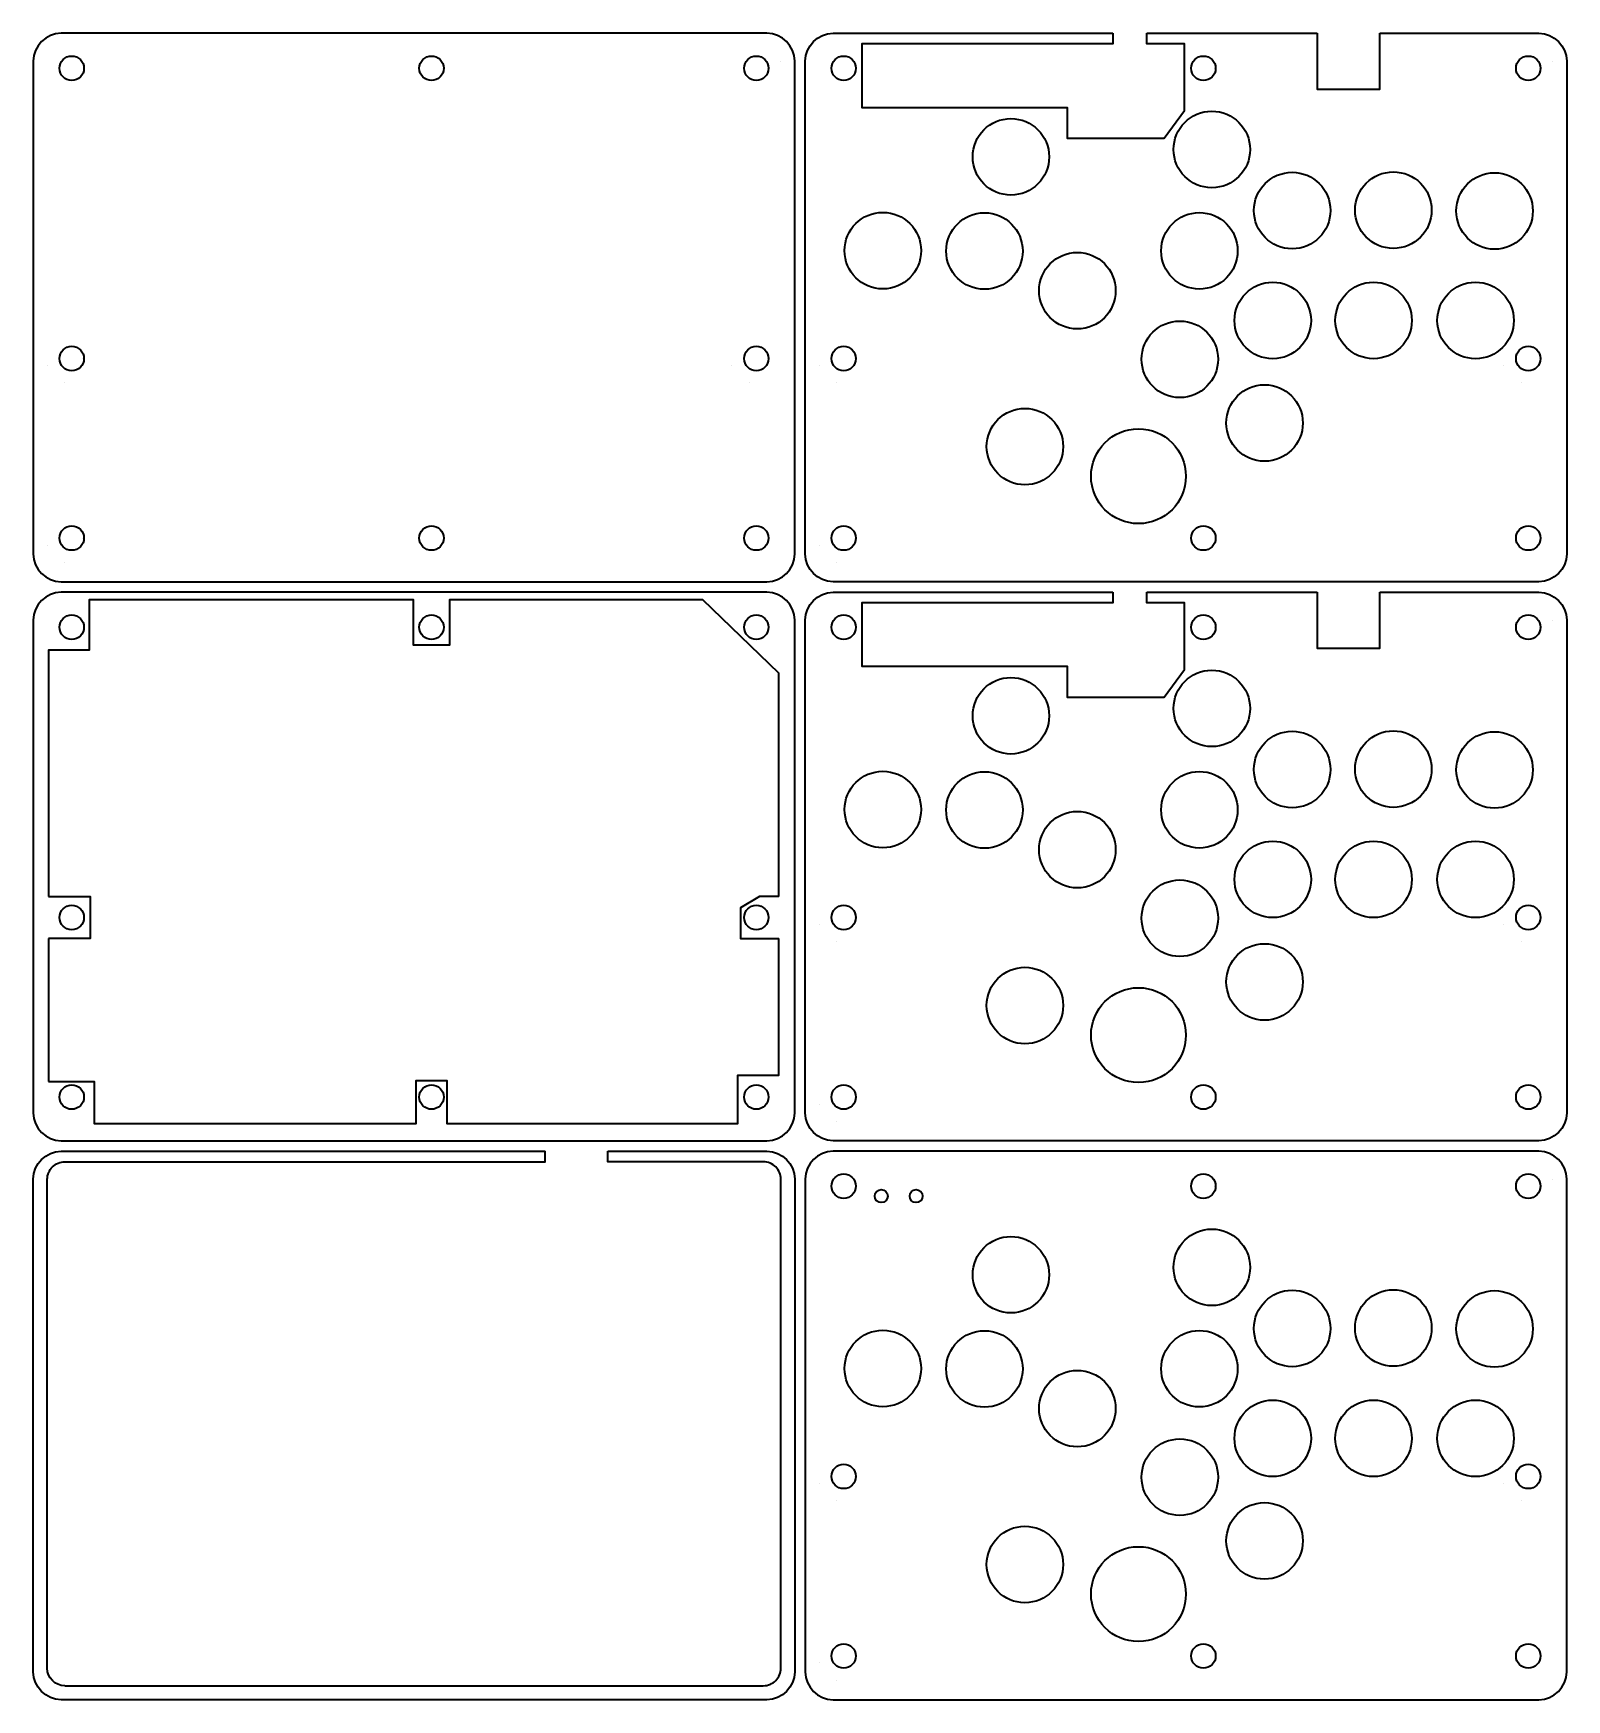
# Model space of a CAD drawing. Header units: millimetres. Extents: x 198 to 637, y -239 to 238.
import ezdxf

# ---------------------------------------------------------------- set-up
doc = ezdxf.new("R2010")
doc.units = ezdxf.units.MM
doc.header["$MEASUREMENT"] = 0
doc.layers.add('Layer 1', color=7, linetype='Continuous')

msp = doc.modelspace()

# ---------------------------------------------------------------- linework, layer by layer
at = {"layer": 'Layer 1', "color": 250, "lineweight": 35}
for points, knots in [([(205.9673, 238.1939), (205.9673, 238.1939), (407.9671, 238.1939), (407.9671, 238.1939), (412.3672, 238.1939), (415.9672, 234.5939), (415.9672, 230.1938), (415.9672, 230.1938), (415.9672, 89.194), (415.9672, 89.194), (415.9672, 84.7939), (412.3672, 81.1939), (407.9671, 81.1939), (407.9671, 81.1939), (205.9673, 81.1939), (205.9673, 81.1939), (201.5672, 81.1939), (197.9672, 84.7939), (197.9672, 89.194), (197.9672, 89.194), (197.9672, 230.1938), (197.9672, 230.1938), (197.9672, 234.5939), (201.5672, 238.1939), (205.9673, 238.1939)], [0, 0, 0, 0, 0.125, 0.125, 0.125, 0.25, 0.25, 0.25, 0.375, 0.375, 0.375, 0.5, 0.5, 0.5, 0.625, 0.625, 0.625, 0.75, 0.75, 0.75, 0.875, 0.875, 0.875, 1, 1, 1, 1]), ([(583.497, 238.1939), (583.497, 238.1939), (628.9679, 238.1939), (628.9679, 238.1939), (633.368, 238.1939), (636.968, 234.5937), (636.968, 230.1938), (636.968, 230.1938), (636.968, 89.194), (636.968, 89.194), (636.968, 84.7939), (633.368, 81.1939), (628.9679, 81.1939), (628.9679, 81.1939), (426.9681, 81.1939), (426.9681, 81.1939), (422.568, 81.1939), (418.968, 84.7939), (418.968, 89.194), (418.968, 89.194), (418.968, 230.1938), (418.968, 230.1938), (418.968, 234.5939), (422.568, 238.1939), (426.9681, 238.1939), (426.9681, 238.1939), (507.0731, 238.1939), (507.0731, 238.1939)], [0, 0, 0, 0, 0.11111111, 0.11111111, 0.11111111, 0.22222222, 0.22222222, 0.22222222, 0.33333333, 0.33333333, 0.33333333, 0.44444444, 0.44444444, 0.44444444, 0.55555556, 0.55555556, 0.55555556, 0.66666667, 0.66666667, 0.66666667, 0.77777778, 0.77777778, 0.77777778, 0.88888889, 0.88888889, 0.88888889, 1, 1, 1, 1]), ([(507.0731, 238.1935), (507.0731, 238.1935), (507.0731, 235.2095), (507.0731, 235.2095), (507.0731, 235.2095), (435.1951, 235.2095), (435.1951, 235.2095), (435.1951, 235.2095), (435.1951, 217.0056), (435.1951, 217.0056), (435.1951, 217.0056), (493.9509, 217.0056), (493.9509, 217.0056), (493.9509, 217.0056), (493.9509, 208.2064), (493.9509, 208.2064), (493.9509, 208.2064), (518.6708, 208.2064), (518.6708, 208.2064), (518.6708, 208.2064), (521.7756, 208.2064), (521.7756, 208.2064), (521.7756, 208.2064), (527.563, 216.0999), (527.563, 216.0999), (527.563, 216.0999), (527.563, 235.2114), (527.563, 235.2114), (527.563, 235.2114), (516.7452, 235.2114), (516.7452, 235.2114), (516.7452, 235.2114), (516.7452, 238.1935), (516.7452, 238.1935)], [0, 0, 0, 0, 0.09090909, 0.09090909, 0.09090909, 0.18181818, 0.18181818, 0.18181818, 0.27272727, 0.27272727, 0.27272727, 0.36363636, 0.36363636, 0.36363636, 0.45454545, 0.45454545, 0.45454545, 0.54545455, 0.54545455, 0.54545455, 0.63636364, 0.63636364, 0.63636364, 0.72727273, 0.72727273, 0.72727273, 0.81818182, 0.81818182, 0.81818182, 0.90909091, 0.90909091, 0.90909091, 1, 1, 1, 1]), ([(565.497, 238.1935), (565.497, 238.1935), (565.497, 222.1935), (565.497, 222.1935), (565.497, 222.1935), (583.497, 222.1935), (583.497, 222.1935), (583.497, 222.1935), (583.497, 238.1935), (583.497, 238.1935)], [0, 0, 0, 0, 0.33333333, 0.33333333, 0.33333333, 0.66666667, 0.66666667, 0.66666667, 1, 1, 1, 1]), ([(212.4672, 228.1935), (212.4672, 230.1265), (210.9002, 231.6935), (208.9672, 231.6935), (207.0342, 231.6935), (205.4672, 230.1265), (205.4672, 228.1935), (205.4672, 226.2605), (207.0342, 224.6935), (208.9672, 224.6935), (210.9002, 224.6935), (212.4672, 226.2605), (212.4672, 228.1935)], [0, 0, 0, 0, 0.25, 0.25, 0.25, 0.5, 0.5, 0.5, 0.75, 0.75, 0.75, 1, 1, 1, 1]), ([(315.4672, 228.1934), (315.4672, 230.1265), (313.9002, 231.6934), (311.9672, 231.6934), (310.0342, 231.6935), (308.4672, 230.1265), (308.4672, 228.1935), (308.4672, 226.2604), (310.0342, 224.6935), (311.9672, 224.6935), (313.9002, 224.6934), (315.4672, 226.2604), (315.4672, 228.1934)], [0, 0, 0, 0, 0.25, 0.25, 0.25, 0.5, 0.5, 0.5, 0.75, 0.75, 0.75, 1, 1, 1, 1]), ([(408.4672, 228.1935), (408.4672, 230.1265), (406.9002, 231.6935), (404.9672, 231.6935), (403.0342, 231.6935), (401.4672, 230.1265), (401.4672, 228.1935), (401.4672, 226.2605), (403.0342, 224.6935), (404.9672, 224.6935), (406.9002, 224.6935), (408.4672, 226.2605), (408.4672, 228.1935)], [0, 0, 0, 0, 0.25, 0.25, 0.25, 0.5, 0.5, 0.5, 0.75, 0.75, 0.75, 1, 1, 1, 1]), ([(433.468, 228.1935), (433.468, 230.1265), (431.901, 231.6935), (429.968, 231.6935), (428.035, 231.6935), (426.468, 230.1265), (426.468, 228.1935), (426.468, 226.2605), (428.035, 224.6935), (429.968, 224.6935), (431.901, 224.6935), (433.468, 226.2605), (433.468, 228.1935)], [0, 0, 0, 0, 0.25, 0.25, 0.25, 0.5, 0.5, 0.5, 0.75, 0.75, 0.75, 1, 1, 1, 1]), ([(536.468, 228.1934), (536.468, 230.1265), (534.901, 231.6934), (532.968, 231.6934), (531.035, 231.6935), (529.468, 230.1265), (529.468, 228.1935), (529.468, 226.2604), (531.035, 224.6935), (532.968, 224.6935), (534.901, 224.6934), (536.468, 226.2604), (536.468, 228.1934)], [0, 0, 0, 0, 0.25, 0.25, 0.25, 0.5, 0.5, 0.5, 0.75, 0.75, 0.75, 1, 1, 1, 1]), ([(629.468, 228.1935), (629.468, 230.1265), (627.901, 231.6935), (625.968, 231.6935), (624.035, 231.6935), (622.468, 230.1265), (622.468, 228.1935), (622.468, 226.2605), (624.035, 224.6935), (625.968, 224.6935), (627.901, 224.6935), (629.468, 226.2605), (629.468, 228.1935)], [0, 0, 0, 0, 0.25, 0.25, 0.25, 0.5, 0.5, 0.5, 0.75, 0.75, 0.75, 1, 1, 1, 1]), ([(546.3188, 204.9474), (546.3188, 210.9949), (541.4163, 215.8974), (535.3688, 215.8974), (529.3213, 215.8974), (524.4188, 210.9949), (524.4188, 204.9474), (524.4188, 198.8999), (529.3212, 193.9974), (535.3688, 193.9974), (541.4163, 193.9974), (546.3188, 198.8998), (546.3188, 204.9474)], [0, 0, 0, 0, 0.25, 0.25, 0.25, 0.5, 0.5, 0.5, 0.75, 0.75, 0.75, 1, 1, 1, 1]), ([(488.8098, 202.8385), (488.8098, 208.886), (483.9073, 213.7885), (477.8598, 213.7885), (471.8123, 213.7885), (466.9098, 208.886), (466.9098, 202.8385), (466.9098, 196.791), (471.8122, 191.8885), (477.8598, 191.8885), (483.9073, 191.8885), (488.8098, 196.7909), (488.8098, 202.8385)], [0, 0, 0, 0, 0.25, 0.25, 0.25, 0.5, 0.5, 0.5, 0.75, 0.75, 0.75, 1, 1, 1, 1]), ([(569.33, 187.4587), (569.33, 193.5062), (564.4275, 198.4087), (558.38, 198.4087), (552.3325, 198.4087), (547.43, 193.5062), (547.43, 187.4587), (547.43, 181.4112), (552.3324, 176.5087), (558.38, 176.5087), (564.4275, 176.5087), (569.33, 181.4111), (569.33, 187.4587)], [0, 0, 0, 0, 0.25, 0.25, 0.25, 0.5, 0.5, 0.5, 0.75, 0.75, 0.75, 1, 1, 1, 1]), ([(598.2998, 187.5786), (598.2998, 193.6261), (593.3973, 198.5286), (587.3498, 198.5286), (581.3023, 198.5286), (576.3998, 193.6261), (576.3998, 187.5786), (576.3998, 181.5311), (581.3022, 176.6286), (587.3498, 176.6286), (593.3973, 176.6286), (598.2998, 181.531), (598.2998, 187.5786)], [0, 0, 0, 0, 0.25, 0.25, 0.25, 0.5, 0.5, 0.5, 0.75, 0.75, 0.75, 1, 1, 1, 1]), ([(627.269, 187.3363), (627.269, 193.3838), (622.3665, 198.2863), (616.319, 198.2863), (610.2715, 198.2863), (605.369, 193.3838), (605.369, 187.3363), (605.369, 181.2888), (610.2714, 176.3863), (616.319, 176.3863), (622.3665, 176.3863), (627.269, 181.2887), (627.269, 187.3363)], [0, 0, 0, 0, 0.25, 0.25, 0.25, 0.5, 0.5, 0.5, 0.75, 0.75, 0.75, 1, 1, 1, 1]), ([(452.1349, 175.9886), (452.1349, 182.0361), (447.2324, 186.9386), (441.1849, 186.9386), (435.1374, 186.9386), (430.2349, 182.0361), (430.2349, 175.9886), (430.2349, 169.9411), (435.1373, 165.0386), (441.1849, 165.0386), (447.2324, 165.0386), (452.1349, 169.941), (452.1349, 175.9886)], [0, 0, 0, 0, 0.25, 0.25, 0.25, 0.5, 0.5, 0.5, 0.75, 0.75, 0.75, 1, 1, 1, 1]), ([(481.2299, 175.8687), (481.2299, 181.9162), (476.3274, 186.8187), (470.2799, 186.8187), (464.2324, 186.8187), (459.3299, 181.9162), (459.3299, 175.8687), (459.3299, 169.8212), (464.2323, 164.9187), (470.2799, 164.9187), (476.3274, 164.9187), (481.2299, 169.8211), (481.2299, 175.8687)], [0, 0, 0, 0, 0.25, 0.25, 0.25, 0.5, 0.5, 0.5, 0.75, 0.75, 0.75, 1, 1, 1, 1]), ([(542.7699, 175.9286), (542.7699, 181.9761), (537.8674, 186.8786), (531.8199, 186.8786), (525.7724, 186.8786), (520.8699, 181.9761), (520.8699, 175.9286), (520.8699, 169.8811), (525.7723, 164.9786), (531.8199, 164.9786), (537.8674, 164.9786), (542.7699, 169.881), (542.7699, 175.9286)], [0, 0, 0, 0, 0.25, 0.25, 0.25, 0.5, 0.5, 0.5, 0.75, 0.75, 0.75, 1, 1, 1, 1]), ([(507.8299, 164.5187), (507.8299, 170.5662), (502.9274, 175.4687), (496.8799, 175.4687), (490.8324, 175.4687), (485.9299, 170.5662), (485.9299, 164.5187), (485.9299, 158.4712), (490.8323, 153.5687), (496.8799, 153.5687), (502.9274, 153.5687), (507.8299, 158.4711), (507.8299, 164.5187)], [0, 0, 0, 0, 0.25, 0.25, 0.25, 0.5, 0.5, 0.5, 0.75, 0.75, 0.75, 1, 1, 1, 1]), ([(563.7683, 155.9962), (563.7683, 162.0437), (558.8658, 166.9462), (552.8183, 166.9462), (546.7708, 166.9462), (541.8683, 162.0437), (541.8683, 155.9962), (541.8683, 149.9487), (546.7707, 145.0462), (552.8183, 145.0462), (558.8658, 145.0462), (563.7683, 149.9486), (563.7683, 155.9962)], [0, 0, 0, 0, 0.25, 0.25, 0.25, 0.5, 0.5, 0.5, 0.75, 0.75, 0.75, 1, 1, 1, 1]), ([(592.6198, 155.9988), (592.6198, 162.0463), (587.7173, 166.9488), (581.6698, 166.9488), (575.6223, 166.9488), (570.7198, 162.0463), (570.7198, 155.9988), (570.7198, 149.9513), (575.6222, 145.0488), (581.6698, 145.0488), (587.7173, 145.0488), (592.6198, 149.9512), (592.6198, 155.9988)], [0, 0, 0, 0, 0.25, 0.25, 0.25, 0.5, 0.5, 0.5, 0.75, 0.75, 0.75, 1, 1, 1, 1]), ([(621.8283, 155.9962), (621.8283, 162.0437), (616.9258, 166.9462), (610.8783, 166.9462), (604.8308, 166.9462), (599.9283, 162.0437), (599.9283, 155.9962), (599.9283, 149.9487), (604.8307, 145.0462), (610.8783, 145.0462), (616.9258, 145.0462), (621.8283, 149.9486), (621.8283, 155.9962)], [0, 0, 0, 0, 0.25, 0.25, 0.25, 0.5, 0.5, 0.5, 0.75, 0.75, 0.75, 1, 1, 1, 1]), ([(537.1582, 144.886), (537.1582, 150.9335), (532.2557, 155.836), (526.2082, 155.836), (520.1607, 155.836), (515.2582, 150.9335), (515.2582, 144.886), (515.2582, 138.8385), (520.1606, 133.936), (526.2082, 133.936), (532.2557, 133.936), (537.1582, 138.8384), (537.1582, 144.886)], [0, 0, 0, 0, 0.25, 0.25, 0.25, 0.5, 0.5, 0.5, 0.75, 0.75, 0.75, 1, 1, 1, 1]), ([(212.4672, 145.0973), (212.4672, 147.0303), (210.9002, 148.5973), (208.9672, 148.5973), (207.0342, 148.5973), (205.4672, 147.0303), (205.4672, 145.0973), (205.4672, 143.1643), (207.0342, 141.5973), (208.9672, 141.5973), (210.9002, 141.5973), (212.4672, 143.1643), (212.4672, 145.0973)], [0, 0, 0, 0, 0.25, 0.25, 0.25, 0.5, 0.5, 0.5, 0.75, 0.75, 0.75, 1, 1, 1, 1]), ([(408.4672, 145.0974), (408.4672, 147.0304), (406.9002, 148.5974), (404.9672, 148.5974), (403.0342, 148.5974), (401.4672, 147.0304), (401.4672, 145.0974), (401.4672, 143.1644), (403.0342, 141.5974), (404.9672, 141.5974), (406.9002, 141.5974), (408.4672, 143.1644), (408.4672, 145.0974)], [0, 0, 0, 0, 0.25, 0.25, 0.25, 0.5, 0.5, 0.5, 0.75, 0.75, 0.75, 1, 1, 1, 1]), ([(433.468, 145.0973), (433.468, 147.0303), (431.901, 148.5973), (429.968, 148.5973), (428.035, 148.5973), (426.468, 147.0303), (426.468, 145.0973), (426.468, 143.1643), (428.035, 141.5973), (429.968, 141.5973), (431.901, 141.5973), (433.468, 143.1643), (433.468, 145.0973)], [0, 0, 0, 0, 0.25, 0.25, 0.25, 0.5, 0.5, 0.5, 0.75, 0.75, 0.75, 1, 1, 1, 1]), ([(629.468, 145.0974), (629.468, 147.0304), (627.901, 148.5974), (625.968, 148.5974), (624.035, 148.5974), (622.468, 147.0304), (622.468, 145.0974), (622.468, 143.1644), (624.035, 141.5974), (625.968, 141.5974), (627.901, 141.5974), (629.468, 143.1644), (629.468, 145.0974)], [0, 0, 0, 0, 0.25, 0.25, 0.25, 0.5, 0.5, 0.5, 0.75, 0.75, 0.75, 1, 1, 1, 1]), ([(561.418, 126.6451), (561.418, 132.6926), (556.5155, 137.5951), (550.468, 137.5951), (544.4205, 137.5951), (539.518, 132.6926), (539.518, 126.6451), (539.518, 120.5976), (544.4204, 115.6951), (550.468, 115.6951), (556.5155, 115.6951), (561.418, 120.5975), (561.418, 126.6451)], [0, 0, 0, 0, 0.25, 0.25, 0.25, 0.5, 0.5, 0.5, 0.75, 0.75, 0.75, 1, 1, 1, 1]), ([(492.8098, 119.8885), (492.8098, 125.936), (487.9073, 130.8385), (481.8598, 130.8385), (475.8123, 130.8385), (470.9098, 125.936), (470.9098, 119.8885), (470.9098, 113.841), (475.8122, 108.9385), (481.8598, 108.9385), (487.9073, 108.9385), (492.8098, 113.8409), (492.8098, 119.8885)], [0, 0, 0, 0, 0.25, 0.25, 0.25, 0.5, 0.5, 0.5, 0.75, 0.75, 0.75, 1, 1, 1, 1]), ([(527.9542, 111.4163), (527.9542, 118.9136), (521.8765, 124.9913), (514.3792, 124.9913), (506.882, 124.9913), (500.8042, 118.9136), (500.8042, 111.4163), (500.8042, 103.9191), (506.8819, 97.8413), (514.3791, 97.8413), (521.8764, 97.8413), (527.9542, 103.919), (527.9542, 111.4163)], [0, 0, 0, 0, 0.25, 0.25, 0.25, 0.5, 0.5, 0.5, 0.75, 0.75, 0.75, 1, 1, 1, 1]), ([(212.4672, 93.6973), (212.4672, 95.6303), (210.9002, 97.1973), (208.9672, 97.1973), (207.0342, 97.1973), (205.4672, 95.6303), (205.4672, 93.6973), (205.4672, 91.7643), (207.0342, 90.1973), (208.9672, 90.1973), (210.9002, 90.1973), (212.4672, 91.7643), (212.4672, 93.6973)], [0, 0, 0, 0, 0.25, 0.25, 0.25, 0.5, 0.5, 0.5, 0.75, 0.75, 0.75, 1, 1, 1, 1]), ([(315.4672, 93.6972), (315.4672, 95.6303), (313.9002, 97.1971), (311.9672, 97.1971), (310.0342, 97.1972), (308.4673, 95.6303), (308.4673, 93.6973), (308.4673, 91.7642), (310.0342, 90.1974), (311.9672, 90.1974), (313.9002, 90.1972), (315.4672, 91.7642), (315.4672, 93.6972)], [0, 0, 0, 0, 0.25, 0.25, 0.25, 0.5, 0.5, 0.5, 0.75, 0.75, 0.75, 1, 1, 1, 1]), ([(408.4672, 93.6973), (408.4672, 95.6303), (406.9002, 97.1973), (404.9672, 97.1973), (403.0342, 97.1973), (401.4672, 95.6303), (401.4672, 93.6973), (401.4672, 91.7643), (403.0342, 90.1973), (404.9672, 90.1973), (406.9002, 90.1973), (408.4672, 91.7643), (408.4672, 93.6973)], [0, 0, 0, 0, 0.25, 0.25, 0.25, 0.5, 0.5, 0.5, 0.75, 0.75, 0.75, 1, 1, 1, 1]), ([(433.468, 93.6973), (433.468, 95.6303), (431.901, 97.1973), (429.968, 97.1973), (428.035, 97.1973), (426.468, 95.6303), (426.468, 93.6973), (426.468, 91.7643), (428.035, 90.1973), (429.968, 90.1973), (431.901, 90.1973), (433.468, 91.7643), (433.468, 93.6973)], [0, 0, 0, 0, 0.25, 0.25, 0.25, 0.5, 0.5, 0.5, 0.75, 0.75, 0.75, 1, 1, 1, 1]), ([(536.468, 93.6972), (536.468, 95.6303), (534.901, 97.1971), (532.968, 97.1971), (531.035, 97.1972), (529.4681, 95.6303), (529.4681, 93.6973), (529.4681, 91.7642), (531.035, 90.1974), (532.968, 90.1974), (534.901, 90.1972), (536.468, 91.7642), (536.468, 93.6972)], [0, 0, 0, 0, 0.25, 0.25, 0.25, 0.5, 0.5, 0.5, 0.75, 0.75, 0.75, 1, 1, 1, 1]), ([(629.468, 93.6973), (629.468, 95.6303), (627.901, 97.1973), (625.968, 97.1973), (624.035, 97.1973), (622.468, 95.6303), (622.468, 93.6973), (622.468, 91.7643), (624.035, 90.1973), (625.968, 90.1973), (627.901, 90.1973), (629.468, 91.7643), (629.468, 93.6973)], [0, 0, 0, 0, 0.25, 0.25, 0.25, 0.5, 0.5, 0.5, 0.75, 0.75, 0.75, 1, 1, 1, 1]), ([(205.9673, 78.1919), (205.9673, 78.1919), (407.9671, 78.1919), (407.9671, 78.1919), (412.3672, 78.1919), (415.9672, 74.5919), (415.9672, 70.1918), (415.9672, 70.1918), (415.9672, -70.808), (415.9672, -70.808), (415.9672, -75.2081), (412.3672, -78.8081), (407.9671, -78.8081), (407.9671, -78.8081), (205.9673, -78.8081), (205.9673, -78.8081), (201.5672, -78.8081), (197.9672, -75.2081), (197.9672, -70.808), (197.9672, -70.808), (197.9672, 70.1918), (197.9672, 70.1918), (197.9672, 74.5919), (201.5672, 78.1919), (205.9673, 78.1919)], [0, 0, 0, 0, 0.125, 0.125, 0.125, 0.25, 0.25, 0.25, 0.375, 0.375, 0.375, 0.5, 0.5, 0.5, 0.625, 0.625, 0.625, 0.75, 0.75, 0.75, 0.875, 0.875, 0.875, 1, 1, 1, 1]), ([(583.497, 78.1917), (583.497, 78.1917), (628.9679, 78.1917), (628.9679, 78.1917), (633.368, 78.1917), (636.968, 74.5915), (636.968, 70.1916), (636.968, 70.1916), (636.968, -70.8082), (636.968, -70.8082), (636.968, -75.2083), (633.368, -78.8083), (628.9679, -78.8083), (628.9679, -78.8083), (426.9681, -78.8083), (426.9681, -78.8083), (422.568, -78.8083), (418.968, -75.2083), (418.968, -70.8082), (418.968, -70.8082), (418.968, 70.1916), (418.968, 70.1916), (418.968, 74.5917), (422.568, 78.1917), (426.9681, 78.1917), (426.9681, 78.1917), (507.0731, 78.1917), (507.0731, 78.1917)], [0, 0, 0, 0, 0.11111111, 0.11111111, 0.11111111, 0.22222222, 0.22222222, 0.22222222, 0.33333333, 0.33333333, 0.33333333, 0.44444444, 0.44444444, 0.44444444, 0.55555556, 0.55555556, 0.55555556, 0.66666667, 0.66666667, 0.66666667, 0.77777778, 0.77777778, 0.77777778, 0.88888889, 0.88888889, 0.88888889, 1, 1, 1, 1]), ([(507.0731, 78.1913), (507.0731, 78.1913), (507.0731, 75.2073), (507.0731, 75.2073), (507.0731, 75.2073), (435.1951, 75.2073), (435.1951, 75.2073), (435.1951, 75.2073), (435.1951, 57.0034), (435.1951, 57.0034), (435.1951, 57.0034), (493.9509, 57.0034), (493.9509, 57.0034), (493.9509, 57.0034), (493.9509, 48.2042), (493.9509, 48.2042), (493.9509, 48.2042), (518.6708, 48.2042), (518.6708, 48.2042), (518.6708, 48.2042), (521.7756, 48.2042), (521.7756, 48.2042), (521.7756, 48.2042), (527.563, 56.0977), (527.563, 56.0977), (527.563, 56.0977), (527.563, 75.2092), (527.563, 75.2092), (527.563, 75.2092), (516.7452, 75.2092), (516.7452, 75.2092), (516.7452, 75.2092), (516.7452, 78.1913), (516.7452, 78.1913)], [0, 0, 0, 0, 0.09090909, 0.09090909, 0.09090909, 0.18181818, 0.18181818, 0.18181818, 0.27272727, 0.27272727, 0.27272727, 0.36363636, 0.36363636, 0.36363636, 0.45454545, 0.45454545, 0.45454545, 0.54545455, 0.54545455, 0.54545455, 0.63636364, 0.63636364, 0.63636364, 0.72727273, 0.72727273, 0.72727273, 0.81818182, 0.81818182, 0.81818182, 0.90909091, 0.90909091, 0.90909091, 1, 1, 1, 1]), ([(565.497, 78.1913), (565.497, 78.1913), (565.497, 62.1913), (565.497, 62.1913), (565.497, 62.1913), (583.497, 62.1913), (583.497, 62.1913), (583.497, 62.1913), (583.497, 78.1913), (583.497, 78.1913)], [0, 0, 0, 0, 0.33333333, 0.33333333, 0.33333333, 0.66666667, 0.66666667, 0.66666667, 1, 1, 1, 1]), ([(411.4041, -8.9085), (411.4041, -8.9085), (411.4041, 55.023), (411.4041, 55.023), (411.4041, 55.023), (389.676, 75.9911), (389.676, 75.9911), (389.676, 75.9911), (317.0825, 75.9911), (317.0825, 75.9911), (317.0825, 75.9911), (317.1188, 63.0329), (317.1188, 63.0329), (317.1188, 63.0329), (306.7652, 63.0329), (306.7652, 63.0329), (306.7652, 63.0329), (306.7652, 75.9911), (306.7652, 75.9911), (306.7652, 75.9911), (213.9575, 75.9911), (213.9575, 75.9911), (213.9575, 75.9911), (213.9575, 61.6415), (213.9575, 61.6415), (213.9575, 61.6415), (202.2733, 61.6415), (202.2733, 61.6415), (202.2733, 61.6415), (202.2733, -8.9085), (202.2733, -8.9085)], [0, 0, 0, 0, 0.1, 0.1, 0.1, 0.2, 0.2, 0.2, 0.3, 0.3, 0.3, 0.4, 0.4, 0.4, 0.5, 0.5, 0.5, 0.6, 0.6, 0.6, 0.7, 0.7, 0.7, 0.8, 0.8, 0.8, 0.9, 0.9, 0.9, 1, 1, 1, 1]), ([(212.4672, 68.1915), (212.4672, 70.1245), (210.9002, 71.6915), (208.9672, 71.6915), (207.0342, 71.6915), (205.4672, 70.1245), (205.4672, 68.1915), (205.4672, 66.2585), (207.0342, 64.6915), (208.9672, 64.6915), (210.9002, 64.6915), (212.4672, 66.2585), (212.4672, 68.1915)], [0, 0, 0, 0, 0.25, 0.25, 0.25, 0.5, 0.5, 0.5, 0.75, 0.75, 0.75, 1, 1, 1, 1]), ([(315.4672, 68.1914), (315.4672, 70.1245), (313.9002, 71.6914), (311.9672, 71.6914), (310.0342, 71.6915), (308.4672, 70.1245), (308.4672, 68.1915), (308.4672, 66.2584), (310.0342, 64.6915), (311.9672, 64.6915), (313.9002, 64.6914), (315.4672, 66.2584), (315.4672, 68.1914)], [0, 0, 0, 0, 0.25, 0.25, 0.25, 0.5, 0.5, 0.5, 0.75, 0.75, 0.75, 1, 1, 1, 1]), ([(408.4672, 68.1915), (408.4672, 70.1245), (406.9002, 71.6915), (404.9672, 71.6915), (403.0342, 71.6915), (401.4672, 70.1245), (401.4672, 68.1915), (401.4672, 66.2585), (403.0342, 64.6915), (404.9672, 64.6915), (406.9002, 64.6915), (408.4672, 66.2585), (408.4672, 68.1915)], [0, 0, 0, 0, 0.25, 0.25, 0.25, 0.5, 0.5, 0.5, 0.75, 0.75, 0.75, 1, 1, 1, 1]), ([(433.468, 68.1913), (433.468, 70.1243), (431.901, 71.6913), (429.968, 71.6913), (428.035, 71.6913), (426.468, 70.1243), (426.468, 68.1913), (426.468, 66.2583), (428.035, 64.6913), (429.968, 64.6913), (431.901, 64.6913), (433.468, 66.2583), (433.468, 68.1913)], [0, 0, 0, 0, 0.25, 0.25, 0.25, 0.5, 0.5, 0.5, 0.75, 0.75, 0.75, 1, 1, 1, 1]), ([(536.468, 68.1912), (536.468, 70.1243), (534.901, 71.6912), (532.968, 71.6912), (531.035, 71.6913), (529.468, 70.1243), (529.468, 68.1913), (529.468, 66.2582), (531.035, 64.6913), (532.968, 64.6913), (534.901, 64.6912), (536.468, 66.2582), (536.468, 68.1912)], [0, 0, 0, 0, 0.25, 0.25, 0.25, 0.5, 0.5, 0.5, 0.75, 0.75, 0.75, 1, 1, 1, 1]), ([(629.468, 68.1913), (629.468, 70.1243), (627.901, 71.6913), (625.968, 71.6913), (624.035, 71.6913), (622.468, 70.1243), (622.468, 68.1913), (622.468, 66.2583), (624.035, 64.6913), (625.968, 64.6913), (627.901, 64.6913), (629.468, 66.2583), (629.468, 68.1913)], [0, 0, 0, 0, 0.25, 0.25, 0.25, 0.5, 0.5, 0.5, 0.75, 0.75, 0.75, 1, 1, 1, 1]), ([(488.8098, 42.8363), (488.8098, 48.8838), (483.9073, 53.7863), (477.8598, 53.7863), (471.8123, 53.7863), (466.9098, 48.8838), (466.9098, 42.8363), (466.9098, 36.7888), (471.8122, 31.8863), (477.8598, 31.8863), (483.9073, 31.8863), (488.8098, 36.7887), (488.8098, 42.8363)], [0, 0, 0, 0, 0.25, 0.25, 0.25, 0.5, 0.5, 0.5, 0.75, 0.75, 0.75, 1, 1, 1, 1]), ([(546.3188, 44.9452), (546.3188, 50.9927), (541.4163, 55.8952), (535.3688, 55.8952), (529.3213, 55.8952), (524.4188, 50.9927), (524.4188, 44.9452), (524.4188, 38.8977), (529.3212, 33.9952), (535.3688, 33.9952), (541.4163, 33.9952), (546.3188, 38.8976), (546.3188, 44.9452)], [0, 0, 0, 0, 0.25, 0.25, 0.25, 0.5, 0.5, 0.5, 0.75, 0.75, 0.75, 1, 1, 1, 1]), ([(569.33, 27.4565), (569.33, 33.504), (564.4275, 38.4065), (558.38, 38.4065), (552.3325, 38.4065), (547.43, 33.504), (547.43, 27.4565), (547.43, 21.409), (552.3324, 16.5065), (558.38, 16.5065), (564.4275, 16.5065), (569.33, 21.4089), (569.33, 27.4565)], [0, 0, 0, 0, 0.25, 0.25, 0.25, 0.5, 0.5, 0.5, 0.75, 0.75, 0.75, 1, 1, 1, 1]), ([(598.2998, 27.5764), (598.2998, 33.6239), (593.3973, 38.5264), (587.3498, 38.5264), (581.3023, 38.5264), (576.3998, 33.6239), (576.3998, 27.5764), (576.3998, 21.5289), (581.3022, 16.6264), (587.3498, 16.6264), (593.3973, 16.6264), (598.2998, 21.5288), (598.2998, 27.5764)], [0, 0, 0, 0, 0.25, 0.25, 0.25, 0.5, 0.5, 0.5, 0.75, 0.75, 0.75, 1, 1, 1, 1]), ([(627.269, 27.3341), (627.269, 33.3816), (622.3665, 38.2841), (616.319, 38.2841), (610.2715, 38.2841), (605.369, 33.3816), (605.369, 27.3341), (605.369, 21.2866), (610.2714, 16.3841), (616.319, 16.3841), (622.3665, 16.3841), (627.269, 21.2865), (627.269, 27.3341)], [0, 0, 0, 0, 0.25, 0.25, 0.25, 0.5, 0.5, 0.5, 0.75, 0.75, 0.75, 1, 1, 1, 1]), ([(452.1349, 15.9864), (452.1349, 22.0339), (447.2324, 26.9364), (441.1849, 26.9364), (435.1374, 26.9364), (430.2349, 22.0339), (430.2349, 15.9864), (430.2349, 9.9389), (435.1373, 5.0364), (441.1849, 5.0364), (447.2324, 5.0364), (452.1349, 9.9388), (452.1349, 15.9864)], [0, 0, 0, 0, 0.25, 0.25, 0.25, 0.5, 0.5, 0.5, 0.75, 0.75, 0.75, 1, 1, 1, 1]), ([(481.2299, 15.8665), (481.2299, 21.914), (476.3274, 26.8165), (470.2799, 26.8165), (464.2324, 26.8165), (459.3299, 21.914), (459.3299, 15.8665), (459.3299, 9.819), (464.2323, 4.9165), (470.2799, 4.9165), (476.3274, 4.9165), (481.2299, 9.8189), (481.2299, 15.8665)], [0, 0, 0, 0, 0.25, 0.25, 0.25, 0.5, 0.5, 0.5, 0.75, 0.75, 0.75, 1, 1, 1, 1]), ([(542.7699, 15.9264), (542.7699, 21.9739), (537.8674, 26.8764), (531.8199, 26.8764), (525.7724, 26.8764), (520.8699, 21.9739), (520.8699, 15.9264), (520.8699, 9.8789), (525.7723, 4.9764), (531.8199, 4.9764), (537.8674, 4.9764), (542.7699, 9.8788), (542.7699, 15.9264)], [0, 0, 0, 0, 0.25, 0.25, 0.25, 0.5, 0.5, 0.5, 0.75, 0.75, 0.75, 1, 1, 1, 1]), ([(507.8299, 4.5165), (507.8299, 10.564), (502.9274, 15.4665), (496.8799, 15.4665), (490.8324, 15.4665), (485.9299, 10.564), (485.9299, 4.5165), (485.9299, -1.531), (490.8323, -6.4335), (496.8799, -6.4335), (502.9274, -6.4335), (507.8299, -1.5311), (507.8299, 4.5165)], [0, 0, 0, 0, 0.25, 0.25, 0.25, 0.5, 0.5, 0.5, 0.75, 0.75, 0.75, 1, 1, 1, 1]), ([(563.7683, -4.006), (563.7683, 2.0415), (558.8658, 6.944), (552.8183, 6.944), (546.7708, 6.944), (541.8683, 2.0415), (541.8683, -4.006), (541.8683, -10.0535), (546.7707, -14.956), (552.8183, -14.956), (558.8658, -14.956), (563.7683, -10.0536), (563.7683, -4.006)], [0, 0, 0, 0, 0.25, 0.25, 0.25, 0.5, 0.5, 0.5, 0.75, 0.75, 0.75, 1, 1, 1, 1]), ([(592.6198, -4.0034), (592.6198, 2.0441), (587.7173, 6.9466), (581.6698, 6.9466), (575.6223, 6.9466), (570.7198, 2.0441), (570.7198, -4.0034), (570.7198, -10.0509), (575.6222, -14.9534), (581.6698, -14.9534), (587.7173, -14.9534), (592.6198, -10.051), (592.6198, -4.0034)], [0, 0, 0, 0, 0.25, 0.25, 0.25, 0.5, 0.5, 0.5, 0.75, 0.75, 0.75, 1, 1, 1, 1]), ([(621.8283, -4.006), (621.8283, 2.0415), (616.9258, 6.944), (610.8783, 6.944), (604.8308, 6.944), (599.9283, 2.0415), (599.9283, -4.006), (599.9283, -10.0535), (604.8307, -14.956), (610.8783, -14.956), (616.9258, -14.956), (621.8283, -10.0536), (621.8283, -4.006)], [0, 0, 0, 0, 0.25, 0.25, 0.25, 0.5, 0.5, 0.5, 0.75, 0.75, 0.75, 1, 1, 1, 1]), ([(537.1582, -15.1162), (537.1582, -9.0687), (532.2557, -4.1662), (526.2082, -4.1662), (520.1607, -4.1662), (515.2582, -9.0687), (515.2582, -15.1162), (515.2582, -21.1637), (520.1606, -26.0662), (526.2082, -26.0662), (532.2557, -26.0662), (537.1582, -21.1638), (537.1582, -15.1162)], [0, 0, 0, 0, 0.25, 0.25, 0.25, 0.5, 0.5, 0.5, 0.75, 0.75, 0.75, 1, 1, 1, 1]), ([(202.2733, -8.9085), (202.2733, -8.9085), (214.2733, -8.9085), (214.2733, -8.9085), (214.2733, -8.9085), (214.2733, -20.9085), (214.2733, -20.9085), (214.2733, -20.9085), (202.2733, -20.9085), (202.2733, -20.9085)], [0, 0, 0, 0, 0.33333333, 0.33333333, 0.33333333, 0.66666667, 0.66666667, 0.66666667, 1, 1, 1, 1]), ([(411.4041, -8.9085), (411.4041, -8.9085), (405.9041, -8.9085), (405.9041, -8.9085), (405.9041, -8.9085), (400.4041, -12.1794), (400.4041, -12.1794), (400.4041, -12.1794), (400.4041, -20.9085), (400.4041, -20.9085), (400.4041, -20.9085), (411.4041, -20.9085), (411.4041, -20.9085)], [0, 0, 0, 0, 0.25, 0.25, 0.25, 0.5, 0.5, 0.5, 0.75, 0.75, 0.75, 1, 1, 1, 1]), ([(212.4672, -14.9085), (212.4672, -12.9755), (210.9002, -11.4085), (208.9672, -11.4085), (207.0342, -11.4085), (205.4672, -12.9755), (205.4672, -14.9085), (205.4672, -16.8415), (207.0342, -18.4085), (208.9672, -18.4085), (210.9002, -18.4085), (212.4672, -16.8415), (212.4672, -14.9085)], [0, 0, 0, 0, 0.25, 0.25, 0.25, 0.5, 0.5, 0.5, 0.75, 0.75, 0.75, 1, 1, 1, 1]), ([(408.4672, -14.9085), (408.4672, -12.9755), (406.9002, -11.4085), (404.9672, -11.4085), (403.0342, -11.4085), (401.4672, -12.9755), (401.4672, -14.9085), (401.4672, -16.8415), (403.0342, -18.4085), (404.9672, -18.4085), (406.9002, -18.4085), (408.4672, -16.8415), (408.4672, -14.9085)], [0, 0, 0, 0, 0.25, 0.25, 0.25, 0.5, 0.5, 0.5, 0.75, 0.75, 0.75, 1, 1, 1, 1]), ([(433.468, -14.9049), (433.468, -12.9719), (431.901, -11.4049), (429.968, -11.4049), (428.035, -11.4049), (426.468, -12.9719), (426.468, -14.9049), (426.468, -16.8379), (428.035, -18.4049), (429.968, -18.4049), (431.901, -18.4049), (433.468, -16.8379), (433.468, -14.9049)], [0, 0, 0, 0, 0.25, 0.25, 0.25, 0.5, 0.5, 0.5, 0.75, 0.75, 0.75, 1, 1, 1, 1]), ([(629.468, -14.9048), (629.468, -12.9718), (627.901, -11.4048), (625.968, -11.4048), (624.035, -11.4048), (622.468, -12.9718), (622.468, -14.9048), (622.468, -16.8378), (624.035, -18.4048), (625.968, -18.4048), (627.901, -18.4048), (629.468, -16.8378), (629.468, -14.9048)], [0, 0, 0, 0, 0.25, 0.25, 0.25, 0.5, 0.5, 0.5, 0.75, 0.75, 0.75, 1, 1, 1, 1]), ([(202.2733, -61.8215), (202.2733, -61.8215), (215.4333, -61.8215), (215.4333, -61.8215), (215.4333, -61.8215), (215.4333, -73.9148), (215.4333, -73.9148), (215.4333, -73.9148), (261.4872, -73.9148), (261.4872, -73.9148), (261.4872, -73.9148), (307.5411, -73.9148), (307.5411, -73.9148), (307.5411, -73.9148), (307.5411, -61.5712), (307.5411, -61.5712), (307.5411, -61.5712), (316.3434, -61.6123), (316.3434, -61.6123), (316.3434, -61.6123), (316.3434, -73.9148), (316.3434, -73.9148), (316.3434, -73.9148), (399.6488, -73.9148), (399.6488, -73.9148), (399.6488, -73.9148), (399.6488, -60.0893), (399.6488, -60.0893), (399.6488, -60.0893), (411.4041, -60.0893), (411.4041, -60.0893), (411.4041, -60.0893), (411.4041, -20.9085), (411.4041, -20.9085)], [0, 0, 0, 0, 0.09090909, 0.09090909, 0.09090909, 0.18181818, 0.18181818, 0.18181818, 0.27272727, 0.27272727, 0.27272727, 0.36363636, 0.36363636, 0.36363636, 0.45454545, 0.45454545, 0.45454545, 0.54545455, 0.54545455, 0.54545455, 0.63636364, 0.63636364, 0.63636364, 0.72727273, 0.72727273, 0.72727273, 0.81818182, 0.81818182, 0.81818182, 0.90909091, 0.90909091, 0.90909091, 1, 1, 1, 1]), ([(561.418, -33.3571), (561.418, -27.3096), (556.5155, -22.4071), (550.468, -22.4071), (544.4205, -22.4071), (539.518, -27.3096), (539.518, -33.3571), (539.518, -39.4046), (544.4204, -44.3071), (550.468, -44.3071), (556.5155, -44.3071), (561.418, -39.4047), (561.418, -33.3571)], [0, 0, 0, 0, 0.25, 0.25, 0.25, 0.5, 0.5, 0.5, 0.75, 0.75, 0.75, 1, 1, 1, 1]), ([(492.8098, -40.1137), (492.8098, -34.0662), (487.9073, -29.1637), (481.8598, -29.1637), (475.8123, -29.1637), (470.9098, -34.0662), (470.9098, -40.1137), (470.9098, -46.1612), (475.8122, -51.0637), (481.8598, -51.0637), (487.9073, -51.0637), (492.8098, -46.1613), (492.8098, -40.1137)], [0, 0, 0, 0, 0.25, 0.25, 0.25, 0.5, 0.5, 0.5, 0.75, 0.75, 0.75, 1, 1, 1, 1]), ([(527.9542, -48.5859), (527.9542, -41.0886), (521.8765, -35.0109), (514.3792, -35.0109), (506.882, -35.0109), (500.8042, -41.0886), (500.8042, -48.5859), (500.8042, -56.0831), (506.8819, -62.1609), (514.3791, -62.1609), (521.8764, -62.1609), (527.9542, -56.0832), (527.9542, -48.5859)], [0, 0, 0, 0, 0.25, 0.25, 0.25, 0.5, 0.5, 0.5, 0.75, 0.75, 0.75, 1, 1, 1, 1]), ([(212.4672, -66.3086), (212.4672, -64.3756), (210.9002, -62.8086), (208.9672, -62.8086), (207.0342, -62.8086), (205.4672, -64.3756), (205.4672, -66.3086), (205.4672, -68.2416), (207.0342, -69.8086), (208.9672, -69.8086), (210.9002, -69.8086), (212.4672, -68.2416), (212.4672, -66.3086)], [0, 0, 0, 0, 0.25, 0.25, 0.25, 0.5, 0.5, 0.5, 0.75, 0.75, 0.75, 1, 1, 1, 1]), ([(315.4672, -66.3086), (315.4672, -64.3755), (313.9003, -62.8087), (311.9673, -62.8087), (310.0343, -62.8086), (308.4673, -64.3755), (308.4673, -66.3085), (308.4673, -68.2416), (310.0343, -69.8084), (311.9673, -69.8084), (313.9003, -69.8086), (315.4672, -68.2416), (315.4672, -66.3086)], [0, 0, 0, 0, 0.25, 0.25, 0.25, 0.5, 0.5, 0.5, 0.75, 0.75, 0.75, 1, 1, 1, 1]), ([(408.4672, -66.3085), (408.4672, -64.3755), (406.9002, -62.8085), (404.9672, -62.8085), (403.0342, -62.8085), (401.4672, -64.3755), (401.4672, -66.3085), (401.4672, -68.2415), (403.0342, -69.8085), (404.9672, -69.8085), (406.9002, -69.8085), (408.4672, -68.2415), (408.4672, -66.3085)], [0, 0, 0, 0, 0.25, 0.25, 0.25, 0.5, 0.5, 0.5, 0.75, 0.75, 0.75, 1, 1, 1, 1]), ([(433.468, -66.3049), (433.468, -64.3719), (431.901, -62.8049), (429.968, -62.8049), (428.035, -62.8049), (426.468, -64.3719), (426.468, -66.3049), (426.468, -68.2379), (428.035, -69.8049), (429.968, -69.8049), (431.901, -69.8049), (433.468, -68.2379), (433.468, -66.3049)], [0, 0, 0, 0, 0.25, 0.25, 0.25, 0.5, 0.5, 0.5, 0.75, 0.75, 0.75, 1, 1, 1, 1]), ([(536.468, -66.305), (536.468, -64.3719), (534.901, -62.8051), (532.968, -62.8051), (531.035, -62.805), (529.4681, -64.3719), (529.4681, -66.3049), (529.4681, -68.238), (531.035, -69.8048), (532.968, -69.8048), (534.901, -69.805), (536.468, -68.238), (536.468, -66.305)], [0, 0, 0, 0, 0.25, 0.25, 0.25, 0.5, 0.5, 0.5, 0.75, 0.75, 0.75, 1, 1, 1, 1]), ([(629.468, -66.3049), (629.468, -64.3719), (627.901, -62.8049), (625.968, -62.8049), (624.035, -62.8049), (622.468, -64.3719), (622.468, -66.3049), (622.468, -68.2379), (624.035, -69.8049), (625.968, -69.8049), (627.901, -69.8049), (629.468, -68.2379), (629.468, -66.3049)], [0, 0, 0, 0, 0.25, 0.25, 0.25, 0.5, 0.5, 0.5, 0.75, 0.75, 0.75, 1, 1, 1, 1]), ([(362.4962, -81.813), (362.4962, -81.813), (407.9671, -81.813), (407.9671, -81.813), (412.3672, -81.813), (415.9672, -85.4131), (415.9672, -89.8131), (415.9672, -89.8131), (415.9672, -230.8129), (415.9672, -230.8129), (415.9672, -235.213), (412.3672, -238.813), (407.9671, -238.813), (407.9671, -238.813), (205.9673, -238.813), (205.9673, -238.813), (201.5672, -238.813), (197.9672, -235.213), (197.9672, -230.8129), (197.9672, -230.8129), (197.9672, -89.8131), (197.9672, -89.8131), (197.9672, -85.413), (201.5672, -81.813), (205.9673, -81.813), (205.9673, -81.813), (344.4962, -81.813), (344.4962, -81.813)], [0, 0, 0, 0, 0.11111111, 0.11111111, 0.11111111, 0.22222222, 0.22222222, 0.22222222, 0.33333333, 0.33333333, 0.33333333, 0.44444444, 0.44444444, 0.44444444, 0.55555556, 0.55555556, 0.55555556, 0.66666667, 0.66666667, 0.66666667, 0.77777778, 0.77777778, 0.77777778, 0.88888889, 0.88888889, 0.88888889, 1, 1, 1, 1]), ([(206.9672, -234.8158), (204.2058, -234.8158), (201.9672, -232.5624), (201.9672, -229.7827), (201.9672, -229.7827), (201.9672, -89.8575), (201.9672, -89.8575), (201.9672, -88.5226), (202.494, -87.2424), (203.4317, -86.2985), (204.3693, -85.3545), (205.6411, -84.8243), (206.9672, -84.8243), (206.9672, -84.8243), (283.9672, -84.8243), (283.9672, -84.8243), (283.9672, -84.8243), (297.9672, -84.8243), (297.9672, -84.8243), (322.6309, -84.8243), (319.8325, -84.8243), (344.4962, -84.8243), (344.4962, -84.8243), (344.4962, -81.813), (344.4962, -81.813)], [0, 0, 0, 0, 0.125, 0.125, 0.125, 0.25, 0.25, 0.25, 0.375, 0.375, 0.375, 0.5, 0.5, 0.5, 0.625, 0.625, 0.625, 0.75, 0.75, 0.75, 0.875, 0.875, 0.875, 1, 1, 1, 1]), ([(206.9672, -234.8159), (206.9672, -234.8159), (406.9672, -234.8159), (406.9672, -234.8159), (408.2933, -234.8158), (409.5661, -234.2846), (410.5027, -233.3417), (411.4394, -232.3988), (411.9672, -231.1175), (411.9672, -229.7827), (411.9672, -229.7827), (411.9672, -89.8575), (411.9672, -89.8575), (411.9672, -88.5226), (411.4404, -87.2424), (410.5027, -86.2985), (409.5651, -85.3545), (408.2933, -84.8243), (406.9672, -84.8243), (406.9672, -84.8243), (362.4962, -84.8243), (362.4962, -84.8243), (362.4962, -84.8243), (362.4962, -81.813), (362.4962, -81.813)], [0, 0, 0, 0, 0.125, 0.125, 0.125, 0.25, 0.25, 0.25, 0.375, 0.375, 0.375, 0.5, 0.5, 0.5, 0.625, 0.625, 0.625, 0.75, 0.75, 0.75, 0.875, 0.875, 0.875, 1, 1, 1, 1]), ([(426.9681, -81.8133), (426.9681, -81.8133), (628.9679, -81.8133), (628.9679, -81.8133), (633.368, -81.8133), (636.968, -85.4133), (636.968, -89.8134), (636.968, -89.8134), (636.968, -230.8132), (636.968, -230.8132), (636.968, -235.2133), (633.368, -238.8133), (628.9679, -238.8133), (628.9679, -238.8133), (426.9681, -238.8133), (426.9681, -238.8133), (422.568, -238.8133), (418.968, -235.2133), (418.968, -230.8132), (418.968, -230.8132), (418.968, -89.8134), (418.968, -89.8134), (418.968, -85.4133), (422.568, -81.8133), (426.9681, -81.8133)], [0, 0, 0, 0, 0.125, 0.125, 0.125, 0.25, 0.25, 0.25, 0.375, 0.375, 0.375, 0.5, 0.5, 0.5, 0.625, 0.625, 0.625, 0.75, 0.75, 0.75, 0.875, 0.875, 0.875, 1, 1, 1, 1]), ([(433.4675, -91.8127), (433.4675, -89.8797), (431.9005, -88.3127), (429.9675, -88.3127), (428.0345, -88.3127), (426.4675, -89.8797), (426.4675, -91.8127), (426.4675, -93.7457), (428.0345, -95.3127), (429.9675, -95.3127), (431.9005, -95.3127), (433.4675, -93.7457), (433.4675, -91.8127)], [0, 0, 0, 0, 0.25, 0.25, 0.25, 0.5, 0.5, 0.5, 0.75, 0.75, 0.75, 1, 1, 1, 1]), ([(536.4675, -91.8128), (536.4675, -89.8797), (534.9005, -88.3128), (532.9675, -88.3128), (531.0345, -88.3127), (529.4675, -89.8797), (529.4675, -91.8127), (529.4675, -93.7458), (531.0345, -95.3127), (532.9675, -95.3127), (534.9005, -95.3128), (536.4675, -93.7458), (536.4675, -91.8128)], [0, 0, 0, 0, 0.25, 0.25, 0.25, 0.5, 0.5, 0.5, 0.75, 0.75, 0.75, 1, 1, 1, 1]), ([(629.4675, -91.8127), (629.4675, -89.8797), (627.9005, -88.3127), (625.9675, -88.3127), (624.0345, -88.3127), (622.4675, -89.8797), (622.4675, -91.8127), (622.4675, -93.7457), (624.0345, -95.3127), (625.9675, -95.3127), (627.9005, -95.3127), (629.4675, -93.7457), (629.4675, -91.8127)], [0, 0, 0, 0, 0.25, 0.25, 0.25, 0.5, 0.5, 0.5, 0.75, 0.75, 0.75, 1, 1, 1, 1]), ([(442.5675, -94.6627), (442.5675, -93.641), (441.7392, -92.8127), (440.7175, -92.8127), (439.6958, -92.8127), (438.8675, -93.641), (438.8675, -94.6627), (438.8675, -95.6844), (439.6958, -96.5127), (440.7175, -96.5127), (441.7392, -96.5127), (442.5675, -95.6844), (442.5675, -94.6627)], [0, 0, 0, 0, 0.25, 0.25, 0.25, 0.5, 0.5, 0.5, 0.75, 0.75, 0.75, 1, 1, 1, 1]), ([(452.5675, -94.6627), (452.5675, -93.641), (451.7392, -92.8127), (450.7175, -92.8127), (449.6958, -92.8127), (448.8675, -93.641), (448.8675, -94.6627), (448.8675, -95.6844), (449.6958, -96.5127), (450.7175, -96.5127), (451.7392, -96.5127), (452.5675, -95.6844), (452.5675, -94.6627)], [0, 0, 0, 0, 0.25, 0.25, 0.25, 0.5, 0.5, 0.5, 0.75, 0.75, 0.75, 1, 1, 1, 1]), ([(546.3183, -115.0588), (546.3183, -109.0113), (541.4158, -104.1088), (535.3683, -104.1088), (529.3208, -104.1088), (524.4183, -109.0113), (524.4183, -115.0588), (524.4183, -121.1063), (529.3207, -126.0088), (535.3683, -126.0088), (541.4158, -126.0088), (546.3183, -121.1064), (546.3183, -115.0588)], [0, 0, 0, 0, 0.25, 0.25, 0.25, 0.5, 0.5, 0.5, 0.75, 0.75, 0.75, 1, 1, 1, 1]), ([(488.8093, -117.1677), (488.8093, -111.1202), (483.9068, -106.2177), (477.8593, -106.2177), (471.8118, -106.2177), (466.9093, -111.1202), (466.9093, -117.1677), (466.9093, -123.2152), (471.8117, -128.1177), (477.8593, -128.1177), (483.9068, -128.1177), (488.8093, -123.2153), (488.8093, -117.1677)], [0, 0, 0, 0, 0.25, 0.25, 0.25, 0.5, 0.5, 0.5, 0.75, 0.75, 0.75, 1, 1, 1, 1]), ([(569.3295, -132.5475), (569.3295, -126.5), (564.427, -121.5975), (558.3795, -121.5975), (552.332, -121.5975), (547.4295, -126.5), (547.4295, -132.5475), (547.4295, -138.595), (552.3319, -143.4975), (558.3795, -143.4975), (564.427, -143.4975), (569.3295, -138.5951), (569.3295, -132.5475)], [0, 0, 0, 0, 0.25, 0.25, 0.25, 0.5, 0.5, 0.5, 0.75, 0.75, 0.75, 1, 1, 1, 1]), ([(598.2993, -132.4276), (598.2993, -126.3801), (593.3968, -121.4776), (587.3493, -121.4776), (581.3018, -121.4776), (576.3993, -126.3801), (576.3993, -132.4276), (576.3993, -138.4751), (581.3017, -143.3776), (587.3493, -143.3776), (593.3968, -143.3776), (598.2993, -138.4752), (598.2993, -132.4276)], [0, 0, 0, 0, 0.25, 0.25, 0.25, 0.5, 0.5, 0.5, 0.75, 0.75, 0.75, 1, 1, 1, 1]), ([(627.2685, -132.6699), (627.2685, -126.6224), (622.366, -121.7199), (616.3185, -121.7199), (610.271, -121.7199), (605.3685, -126.6224), (605.3685, -132.6699), (605.3685, -138.7174), (610.2709, -143.6199), (616.3185, -143.6199), (622.366, -143.6199), (627.2685, -138.7175), (627.2685, -132.6699)], [0, 0, 0, 0, 0.25, 0.25, 0.25, 0.5, 0.5, 0.5, 0.75, 0.75, 0.75, 1, 1, 1, 1]), ([(452.1344, -144.0176), (452.1344, -137.9701), (447.2319, -133.0676), (441.1844, -133.0676), (435.1369, -133.0676), (430.2344, -137.9701), (430.2344, -144.0176), (430.2344, -150.0651), (435.1368, -154.9676), (441.1844, -154.9676), (447.2319, -154.9676), (452.1344, -150.0652), (452.1344, -144.0176)], [0, 0, 0, 0, 0.25, 0.25, 0.25, 0.5, 0.5, 0.5, 0.75, 0.75, 0.75, 1, 1, 1, 1]), ([(481.2294, -144.1375), (481.2294, -138.09), (476.3269, -133.1875), (470.2794, -133.1875), (464.2319, -133.1875), (459.3294, -138.09), (459.3294, -144.1375), (459.3294, -150.185), (464.2318, -155.0875), (470.2794, -155.0875), (476.3269, -155.0875), (481.2294, -150.1851), (481.2294, -144.1375)], [0, 0, 0, 0, 0.25, 0.25, 0.25, 0.5, 0.5, 0.5, 0.75, 0.75, 0.75, 1, 1, 1, 1]), ([(542.7694, -144.0776), (542.7694, -138.0301), (537.8669, -133.1276), (531.8194, -133.1276), (525.7719, -133.1276), (520.8694, -138.0301), (520.8694, -144.0776), (520.8694, -150.1251), (525.7718, -155.0276), (531.8194, -155.0276), (537.8669, -155.0276), (542.7694, -150.1252), (542.7694, -144.0776)], [0, 0, 0, 0, 0.25, 0.25, 0.25, 0.5, 0.5, 0.5, 0.75, 0.75, 0.75, 1, 1, 1, 1]), ([(507.8294, -155.4875), (507.8294, -149.44), (502.9269, -144.5375), (496.8794, -144.5375), (490.8319, -144.5375), (485.9294, -149.44), (485.9294, -155.4875), (485.9294, -161.535), (490.8318, -166.4375), (496.8794, -166.4375), (502.9269, -166.4375), (507.8294, -161.5351), (507.8294, -155.4875)], [0, 0, 0, 0, 0.25, 0.25, 0.25, 0.5, 0.5, 0.5, 0.75, 0.75, 0.75, 1, 1, 1, 1]), ([(563.7678, -164.01), (563.7678, -157.9625), (558.8653, -153.06), (552.8178, -153.06), (546.7703, -153.06), (541.8678, -157.9625), (541.8678, -164.01), (541.8678, -170.0575), (546.7702, -174.96), (552.8178, -174.96), (558.8653, -174.96), (563.7678, -170.0576), (563.7678, -164.01)], [0, 0, 0, 0, 0.25, 0.25, 0.25, 0.5, 0.5, 0.5, 0.75, 0.75, 0.75, 1, 1, 1, 1]), ([(592.6193, -164.0074), (592.6193, -157.9599), (587.7168, -153.0574), (581.6693, -153.0574), (575.6218, -153.0574), (570.7193, -157.9599), (570.7193, -164.0074), (570.7193, -170.0549), (575.6217, -174.9574), (581.6693, -174.9574), (587.7168, -174.9574), (592.6193, -170.055), (592.6193, -164.0074)], [0, 0, 0, 0, 0.25, 0.25, 0.25, 0.5, 0.5, 0.5, 0.75, 0.75, 0.75, 1, 1, 1, 1]), ([(621.8278, -164.01), (621.8278, -157.9625), (616.9253, -153.06), (610.8778, -153.06), (604.8303, -153.06), (599.9278, -157.9625), (599.9278, -164.01), (599.9278, -170.0575), (604.8302, -174.96), (610.8778, -174.96), (616.9253, -174.96), (621.8278, -170.0576), (621.8278, -164.01)], [0, 0, 0, 0, 0.25, 0.25, 0.25, 0.5, 0.5, 0.5, 0.75, 0.75, 0.75, 1, 1, 1, 1]), ([(537.1577, -175.1202), (537.1577, -169.0727), (532.2552, -164.1702), (526.2077, -164.1702), (520.1602, -164.1702), (515.2577, -169.0727), (515.2577, -175.1202), (515.2577, -181.1677), (520.1601, -186.0702), (526.2077, -186.0702), (532.2552, -186.0702), (537.1577, -181.1678), (537.1577, -175.1202)], [0, 0, 0, 0, 0.25, 0.25, 0.25, 0.5, 0.5, 0.5, 0.75, 0.75, 0.75, 1, 1, 1, 1]), ([(433.4675, -174.9089), (433.4675, -172.9759), (431.9005, -171.4089), (429.9675, -171.4089), (428.0345, -171.4089), (426.4675, -172.9759), (426.4675, -174.9089), (426.4675, -176.8419), (428.0345, -178.4089), (429.9675, -178.4089), (431.9005, -178.4089), (433.4675, -176.8419), (433.4675, -174.9089)], [0, 0, 0, 0, 0.25, 0.25, 0.25, 0.5, 0.5, 0.5, 0.75, 0.75, 0.75, 1, 1, 1, 1]), ([(629.4675, -174.9088), (629.4675, -172.9758), (627.9005, -171.4088), (625.9675, -171.4088), (624.0345, -171.4088), (622.4675, -172.9758), (622.4675, -174.9088), (622.4675, -176.8418), (624.0345, -178.4088), (625.9675, -178.4088), (627.9005, -178.4088), (629.4675, -176.8418), (629.4675, -174.9088)], [0, 0, 0, 0, 0.25, 0.25, 0.25, 0.5, 0.5, 0.5, 0.75, 0.75, 0.75, 1, 1, 1, 1]), ([(561.4175, -193.3611), (561.4175, -187.3136), (556.515, -182.4111), (550.4675, -182.4111), (544.42, -182.4111), (539.5175, -187.3136), (539.5175, -193.3611), (539.5175, -199.4086), (544.4199, -204.3111), (550.4675, -204.3111), (556.515, -204.3111), (561.4175, -199.4087), (561.4175, -193.3611)], [0, 0, 0, 0, 0.25, 0.25, 0.25, 0.5, 0.5, 0.5, 0.75, 0.75, 0.75, 1, 1, 1, 1]), ([(492.8093, -200.1177), (492.8093, -194.0702), (487.9068, -189.1677), (481.8593, -189.1677), (475.8118, -189.1677), (470.9093, -194.0702), (470.9093, -200.1177), (470.9093, -206.1652), (475.8117, -211.0677), (481.8593, -211.0677), (487.9068, -211.0677), (492.8093, -206.1653), (492.8093, -200.1177)], [0, 0, 0, 0, 0.25, 0.25, 0.25, 0.5, 0.5, 0.5, 0.75, 0.75, 0.75, 1, 1, 1, 1]), ([(527.9537, -208.5899), (527.9537, -201.0926), (521.876, -195.0149), (514.3787, -195.0149), (506.8815, -195.0149), (500.8037, -201.0926), (500.8037, -208.5899), (500.8037, -216.0871), (506.8814, -222.1649), (514.3786, -222.1649), (521.8759, -222.1649), (527.9537, -216.0872), (527.9537, -208.5899)], [0, 0, 0, 0, 0.25, 0.25, 0.25, 0.5, 0.5, 0.5, 0.75, 0.75, 0.75, 1, 1, 1, 1]), ([(433.4675, -226.3089), (433.4675, -224.3759), (431.9005, -222.8089), (429.9675, -222.8089), (428.0345, -222.8089), (426.4675, -224.3759), (426.4675, -226.3089), (426.4675, -228.2419), (428.0345, -229.8089), (429.9675, -229.8089), (431.9005, -229.8089), (433.4675, -228.2419), (433.4675, -226.3089)], [0, 0, 0, 0, 0.25, 0.25, 0.25, 0.5, 0.5, 0.5, 0.75, 0.75, 0.75, 1, 1, 1, 1]), ([(536.4675, -226.309), (536.4675, -224.3759), (534.9005, -222.8091), (532.9675, -222.8091), (531.0345, -222.809), (529.4676, -224.3759), (529.4676, -226.3089), (529.4676, -228.242), (531.0345, -229.8088), (532.9675, -229.8088), (534.9005, -229.809), (536.4675, -228.242), (536.4675, -226.309)], [0, 0, 0, 0, 0.25, 0.25, 0.25, 0.5, 0.5, 0.5, 0.75, 0.75, 0.75, 1, 1, 1, 1]), ([(629.4675, -226.3089), (629.4675, -224.3759), (627.9005, -222.8089), (625.9675, -222.8089), (624.0345, -222.8089), (622.4675, -224.3759), (622.4675, -226.3089), (622.4675, -228.2419), (624.0345, -229.8089), (625.9675, -229.8089), (627.9005, -229.8089), (629.4675, -228.2419), (629.4675, -226.3089)], [0, 0, 0, 0, 0.25, 0.25, 0.25, 0.5, 0.5, 0.5, 0.75, 0.75, 0.75, 1, 1, 1, 1])]:
    msp.add_open_spline(points, degree=3, knots=knots, dxfattribs=at)
for points in [[(516.7452, 238.1939), (516.7452, 238.1939), (565.497, 238.1939), (565.497, 238.1939)], [(411.9672, 230.1934), (411.9672, 230.1934), (411.9672, 230.1934), (411.9672, 230.1934)], [(411.9672, 230.1934), (411.9672, 230.1934), (411.9672, 230.1934), (411.9672, 230.1934)], [(632.968, 230.1934), (632.968, 230.1934), (632.968, 230.1934), (632.968, 230.1934)], [(632.968, 230.1934), (632.968, 230.1934), (632.968, 230.1934), (632.968, 230.1934)], [(632.968, 230.1934), (632.968, 230.1934), (632.968, 230.1934), (632.968, 230.1934)], [(632.968, 230.1934), (632.968, 230.1934), (632.968, 230.1934), (632.968, 230.1934)], [(315.1672, 228.1934), (315.1672, 228.1934), (315.1672, 228.1934), (315.1672, 228.1934)], [(315.1672, 228.1934), (315.1672, 228.1934), (315.1672, 228.1934), (315.1672, 228.1934)], [(408.1672, 228.1934), (408.1672, 228.1934), (408.1672, 228.1934), (408.1672, 228.1934)], [(408.1672, 228.1934), (408.1672, 228.1934), (408.1672, 228.1934), (408.1672, 228.1934)], [(536.168, 228.1934), (536.168, 228.1934), (536.168, 228.1934), (536.168, 228.1934)], [(536.168, 228.1934), (536.168, 228.1934), (536.168, 228.1934), (536.168, 228.1934)], [(536.168, 228.1934), (536.168, 228.1934), (536.168, 228.1934), (536.168, 228.1934)], [(536.168, 228.1934), (536.168, 228.1934), (536.168, 228.1934), (536.168, 228.1934)], [(629.168, 228.1934), (629.168, 228.1934), (629.168, 228.1934), (629.168, 228.1934)], [(629.168, 228.1934), (629.168, 228.1934), (629.168, 228.1934), (629.168, 228.1934)], [(629.168, 228.1934), (629.168, 228.1934), (629.168, 228.1934), (629.168, 228.1934)], [(629.168, 228.1934), (629.168, 228.1934), (629.168, 228.1934), (629.168, 228.1934)], [(212.1672, 145.0972), (212.1672, 145.0972), (212.1672, 145.0972), (212.1672, 145.0972)], [(212.1672, 145.0972), (212.1672, 145.0972), (212.1672, 145.0972), (212.1672, 145.0972)], [(408.1672, 145.0973), (408.1672, 145.0973), (408.1672, 145.0973), (408.1672, 145.0973)], [(408.1672, 145.0973), (408.1672, 145.0973), (408.1672, 145.0973), (408.1672, 145.0973)], [(433.168, 145.0972), (433.168, 145.0972), (433.168, 145.0972), (433.168, 145.0972)], [(433.168, 145.0972), (433.168, 145.0972), (433.168, 145.0972), (433.168, 145.0972)], [(433.168, 145.0972), (433.168, 145.0972), (433.168, 145.0972), (433.168, 145.0972)], [(433.168, 145.0972), (433.168, 145.0972), (433.168, 145.0972), (433.168, 145.0972)], [(629.168, 145.0973), (629.168, 145.0973), (629.168, 145.0973), (629.168, 145.0973)], [(629.168, 145.0973), (629.168, 145.0973), (629.168, 145.0973), (629.168, 145.0973)], [(629.168, 145.0973), (629.168, 145.0973), (629.168, 145.0973), (629.168, 145.0973)], [(629.168, 145.0973), (629.168, 145.0973), (629.168, 145.0973), (629.168, 145.0973)], [(201.9672, 143.0972), (201.9672, 143.0972), (201.9672, 143.0972), (201.9672, 143.0972)], [(201.9672, 143.0972), (201.9672, 143.0972), (201.9672, 143.0972), (201.9672, 143.0972)], [(397.9672, 143.0973), (397.9672, 143.0973), (397.9672, 143.0973), (397.9672, 143.0973)], [(397.9672, 143.0973), (397.9672, 143.0973), (397.9672, 143.0973), (397.9672, 143.0973)], [(422.968, 143.0972), (422.968, 143.0972), (422.968, 143.0972), (422.968, 143.0972)], [(422.968, 143.0972), (422.968, 143.0972), (422.968, 143.0972), (422.968, 143.0972)], [(422.968, 143.0972), (422.968, 143.0972), (422.968, 143.0972), (422.968, 143.0972)], [(422.968, 143.0972), (422.968, 143.0972), (422.968, 143.0972), (422.968, 143.0972)], [(618.968, 143.0973), (618.968, 143.0973), (618.968, 143.0973), (618.968, 143.0973)], [(618.968, 143.0973), (618.968, 143.0973), (618.968, 143.0973), (618.968, 143.0973)], [(618.968, 143.0973), (618.968, 143.0973), (618.968, 143.0973), (618.968, 143.0973)], [(618.968, 143.0973), (618.968, 143.0973), (618.968, 143.0973), (618.968, 143.0973)], [(206.9672, 138.0972), (206.9672, 138.0972), (206.9672, 138.0972), (206.9672, 138.0972)], [(206.9672, 138.0972), (206.9672, 138.0972), (206.9672, 138.0972), (206.9672, 138.0972)], [(402.9672, 138.0973), (402.9672, 138.0973), (402.9672, 138.0973), (402.9672, 138.0973)], [(402.9672, 138.0973), (402.9672, 138.0973), (402.9672, 138.0973), (402.9672, 138.0973)], [(427.968, 138.0972), (427.968, 138.0972), (427.968, 138.0972), (427.968, 138.0972)], [(427.968, 138.0972), (427.968, 138.0972), (427.968, 138.0972), (427.968, 138.0972)], [(427.968, 138.0972), (427.968, 138.0972), (427.968, 138.0972), (427.968, 138.0972)], [(427.968, 138.0972), (427.968, 138.0972), (427.968, 138.0972), (427.968, 138.0972)], [(623.968, 138.0973), (623.968, 138.0973), (623.968, 138.0973), (623.968, 138.0973)], [(623.968, 138.0973), (623.968, 138.0973), (623.968, 138.0973), (623.968, 138.0973)], [(623.968, 138.0973), (623.968, 138.0973), (623.968, 138.0973), (623.968, 138.0973)], [(623.968, 138.0973), (623.968, 138.0973), (623.968, 138.0973), (623.968, 138.0973)], [(201.9672, 91.6972), (201.9672, 91.6972), (201.9672, 91.6972), (201.9672, 91.6972)], [(201.9672, 91.6972), (201.9672, 91.6972), (201.9672, 91.6972), (201.9672, 91.6972)], [(212.1672, 93.6972), (212.1672, 93.6972), (212.1672, 93.6972), (212.1672, 93.6972)], [(212.1672, 93.6972), (212.1672, 93.6972), (212.1672, 93.6972), (212.1672, 93.6972)], [(422.968, 91.6972), (422.968, 91.6972), (422.968, 91.6972), (422.968, 91.6972)], [(422.968, 91.6972), (422.968, 91.6972), (422.968, 91.6972), (422.968, 91.6972)], [(422.968, 91.6972), (422.968, 91.6972), (422.968, 91.6972), (422.968, 91.6972)], [(422.968, 91.6972), (422.968, 91.6972), (422.968, 91.6972), (422.968, 91.6972)], [(433.168, 93.6972), (433.168, 93.6972), (433.168, 93.6972), (433.168, 93.6972)], [(433.168, 93.6972), (433.168, 93.6972), (433.168, 93.6972), (433.168, 93.6972)], [(433.168, 93.6972), (433.168, 93.6972), (433.168, 93.6972), (433.168, 93.6972)], [(433.168, 93.6972), (433.168, 93.6972), (433.168, 93.6972), (433.168, 93.6972)], [(206.9672, 86.6972), (206.9672, 86.6972), (206.9672, 86.6972), (206.9672, 86.6972)], [(206.9672, 86.6972), (206.9672, 86.6972), (206.9672, 86.6972), (206.9672, 86.6972)], [(427.968, 86.6972), (427.968, 86.6972), (427.968, 86.6972), (427.968, 86.6972)], [(427.968, 86.6972), (427.968, 86.6972), (427.968, 86.6972), (427.968, 86.6972)], [(427.968, 86.6972), (427.968, 86.6972), (427.968, 86.6972), (427.968, 86.6972)], [(427.968, 86.6972), (427.968, 86.6972), (427.968, 86.6972), (427.968, 86.6972)], [(516.7452, 78.1917), (516.7452, 78.1917), (565.497, 78.1917), (565.497, 78.1917)], [(536.168, 68.1912), (536.168, 68.1912), (536.168, 68.1912), (536.168, 68.1912)], [(536.168, 68.1912), (536.168, 68.1912), (536.168, 68.1912), (536.168, 68.1912)], [(536.168, 68.1912), (536.168, 68.1912), (536.168, 68.1912), (536.168, 68.1912)], [(536.168, 68.1912), (536.168, 68.1912), (536.168, 68.1912), (536.168, 68.1912)], [(629.168, 68.1912), (629.168, 68.1912), (629.168, 68.1912), (629.168, 68.1912)], [(629.168, 68.1912), (629.168, 68.1912), (629.168, 68.1912), (629.168, 68.1912)], [(629.168, 68.1912), (629.168, 68.1912), (629.168, 68.1912), (629.168, 68.1912)], [(629.168, 68.1912), (629.168, 68.1912), (629.168, 68.1912), (629.168, 68.1912)], [(632.968, 70.1912), (632.968, 70.1912), (632.968, 70.1912), (632.968, 70.1912)], [(632.968, 70.1912), (632.968, 70.1912), (632.968, 70.1912), (632.968, 70.1912)], [(632.968, 70.1912), (632.968, 70.1912), (632.968, 70.1912), (632.968, 70.1912)], [(632.968, 70.1912), (632.968, 70.1912), (632.968, 70.1912), (632.968, 70.1912)], [(422.968, -16.905), (422.968, -16.905), (422.968, -16.905), (422.968, -16.905)], [(422.968, -16.905), (422.968, -16.905), (422.968, -16.905), (422.968, -16.905)], [(422.968, -16.905), (422.968, -16.905), (422.968, -16.905), (422.968, -16.905)], [(422.968, -16.905), (422.968, -16.905), (422.968, -16.905), (422.968, -16.905)], [(433.168, -14.905), (433.168, -14.905), (433.168, -14.905), (433.168, -14.905)], [(433.168, -14.905), (433.168, -14.905), (433.168, -14.905), (433.168, -14.905)], [(433.168, -14.905), (433.168, -14.905), (433.168, -14.905), (433.168, -14.905)], [(433.168, -14.905), (433.168, -14.905), (433.168, -14.905), (433.168, -14.905)], [(618.968, -16.9049), (618.968, -16.9049), (618.968, -16.9049), (618.968, -16.9049)], [(618.968, -16.9049), (618.968, -16.9049), (618.968, -16.9049), (618.968, -16.9049)], [(618.968, -16.9049), (618.968, -16.9049), (618.968, -16.9049), (618.968, -16.9049)], [(618.968, -16.9049), (618.968, -16.9049), (618.968, -16.9049), (618.968, -16.9049)], [(629.168, -14.9049), (629.168, -14.9049), (629.168, -14.9049), (629.168, -14.9049)], [(629.168, -14.9049), (629.168, -14.9049), (629.168, -14.9049), (629.168, -14.9049)], [(629.168, -14.9049), (629.168, -14.9049), (629.168, -14.9049), (629.168, -14.9049)], [(629.168, -14.9049), (629.168, -14.9049), (629.168, -14.9049), (629.168, -14.9049)], [(202.2733, -20.9085), (202.2733, -20.9085), (202.2733, -61.8215), (202.2733, -61.8215)], [(427.968, -21.905), (427.968, -21.905), (427.968, -21.905), (427.968, -21.905)], [(427.968, -21.905), (427.968, -21.905), (427.968, -21.905), (427.968, -21.905)], [(427.968, -21.905), (427.968, -21.905), (427.968, -21.905), (427.968, -21.905)], [(427.968, -21.905), (427.968, -21.905), (427.968, -21.905), (427.968, -21.905)], [(623.968, -21.9049), (623.968, -21.9049), (623.968, -21.9049), (623.968, -21.9049)], [(623.968, -21.9049), (623.968, -21.9049), (623.968, -21.9049), (623.968, -21.9049)], [(623.968, -21.9049), (623.968, -21.9049), (623.968, -21.9049), (623.968, -21.9049)], [(623.968, -21.9049), (623.968, -21.9049), (623.968, -21.9049), (623.968, -21.9049)], [(433.168, -66.305), (433.168, -66.305), (433.168, -66.305), (433.168, -66.305)], [(433.168, -66.305), (433.168, -66.305), (433.168, -66.305), (433.168, -66.305)], [(433.168, -66.305), (433.168, -66.305), (433.168, -66.305), (433.168, -66.305)], [(433.168, -66.305), (433.168, -66.305), (433.168, -66.305), (433.168, -66.305)], [(422.968, -68.305), (422.968, -68.305), (422.968, -68.305), (422.968, -68.305)], [(422.968, -68.305), (422.968, -68.305), (422.968, -68.305), (422.968, -68.305)], [(422.968, -68.305), (422.968, -68.305), (422.968, -68.305), (422.968, -68.305)], [(422.968, -68.305), (422.968, -68.305), (422.968, -68.305), (422.968, -68.305)], [(427.968, -73.305), (427.968, -73.305), (427.968, -73.305), (427.968, -73.305)], [(427.968, -73.305), (427.968, -73.305), (427.968, -73.305), (427.968, -73.305)], [(427.968, -73.305), (427.968, -73.305), (427.968, -73.305), (427.968, -73.305)], [(427.968, -73.305), (427.968, -73.305), (427.968, -73.305), (427.968, -73.305)], [(411.9672, -89.8135), (411.9672, -89.8135), (411.9672, -89.8135), (411.9672, -89.8135)], [(411.9672, -89.8135), (411.9672, -89.8135), (411.9672, -89.8135), (411.9672, -89.8135)], [(632.9675, -89.8128), (632.9675, -89.8128), (632.9675, -89.8128), (632.9675, -89.8128)], [(632.9675, -89.8128), (632.9675, -89.8128), (632.9675, -89.8128), (632.9675, -89.8128)], [(536.1675, -91.8128), (536.1675, -91.8128), (536.1675, -91.8128), (536.1675, -91.8128)], [(536.1675, -91.8128), (536.1675, -91.8128), (536.1675, -91.8128), (536.1675, -91.8128)], [(629.1675, -91.8128), (629.1675, -91.8128), (629.1675, -91.8128), (629.1675, -91.8128)], [(629.1675, -91.8128), (629.1675, -91.8128), (629.1675, -91.8128), (629.1675, -91.8128)], [(433.1675, -174.909), (433.1675, -174.909), (433.1675, -174.909), (433.1675, -174.909)], [(433.1675, -174.909), (433.1675, -174.909), (433.1675, -174.909), (433.1675, -174.909)], [(629.1675, -174.9089), (629.1675, -174.9089), (629.1675, -174.9089), (629.1675, -174.9089)], [(629.1675, -174.9089), (629.1675, -174.9089), (629.1675, -174.9089), (629.1675, -174.9089)], [(201.9672, -176.9097), (201.9672, -176.9097), (201.9672, -176.9097), (201.9672, -176.9097)], [(201.9672, -176.9097), (201.9672, -176.9097), (201.9672, -176.9097), (201.9672, -176.9097)], [(422.9675, -176.909), (422.9675, -176.909), (422.9675, -176.909), (422.9675, -176.909)], [(422.9675, -176.909), (422.9675, -176.909), (422.9675, -176.909), (422.9675, -176.909)], [(618.9675, -176.9089), (618.9675, -176.9089), (618.9675, -176.9089), (618.9675, -176.9089)], [(618.9675, -176.9089), (618.9675, -176.9089), (618.9675, -176.9089), (618.9675, -176.9089)], [(427.9675, -181.909), (427.9675, -181.909), (427.9675, -181.909), (427.9675, -181.909)], [(427.9675, -181.909), (427.9675, -181.909), (427.9675, -181.909), (427.9675, -181.909)], [(623.9675, -181.9089), (623.9675, -181.9089), (623.9675, -181.9089), (623.9675, -181.9089)], [(623.9675, -181.9089), (623.9675, -181.9089), (623.9675, -181.9089), (623.9675, -181.9089)], [(201.9672, -228.3097), (201.9672, -228.3097), (201.9672, -228.3097), (201.9672, -228.3097)], [(201.9672, -228.3097), (201.9672, -228.3097), (201.9672, -228.3097), (201.9672, -228.3097)], [(422.9675, -228.309), (422.9675, -228.309), (422.9675, -228.309), (422.9675, -228.309)], [(422.9675, -228.309), (422.9675, -228.309), (422.9675, -228.309), (422.9675, -228.309)], [(433.1675, -226.309), (433.1675, -226.309), (433.1675, -226.309), (433.1675, -226.309)], [(433.1675, -226.309), (433.1675, -226.309), (433.1675, -226.309), (433.1675, -226.309)], [(427.9675, -233.309), (427.9675, -233.309), (427.9675, -233.309), (427.9675, -233.309)], [(427.9675, -233.309), (427.9675, -233.309), (427.9675, -233.309), (427.9675, -233.309)]]:
    msp.add_open_spline(points, degree=3, dxfattribs=at)

doc.saveas('drawing.dxf')
